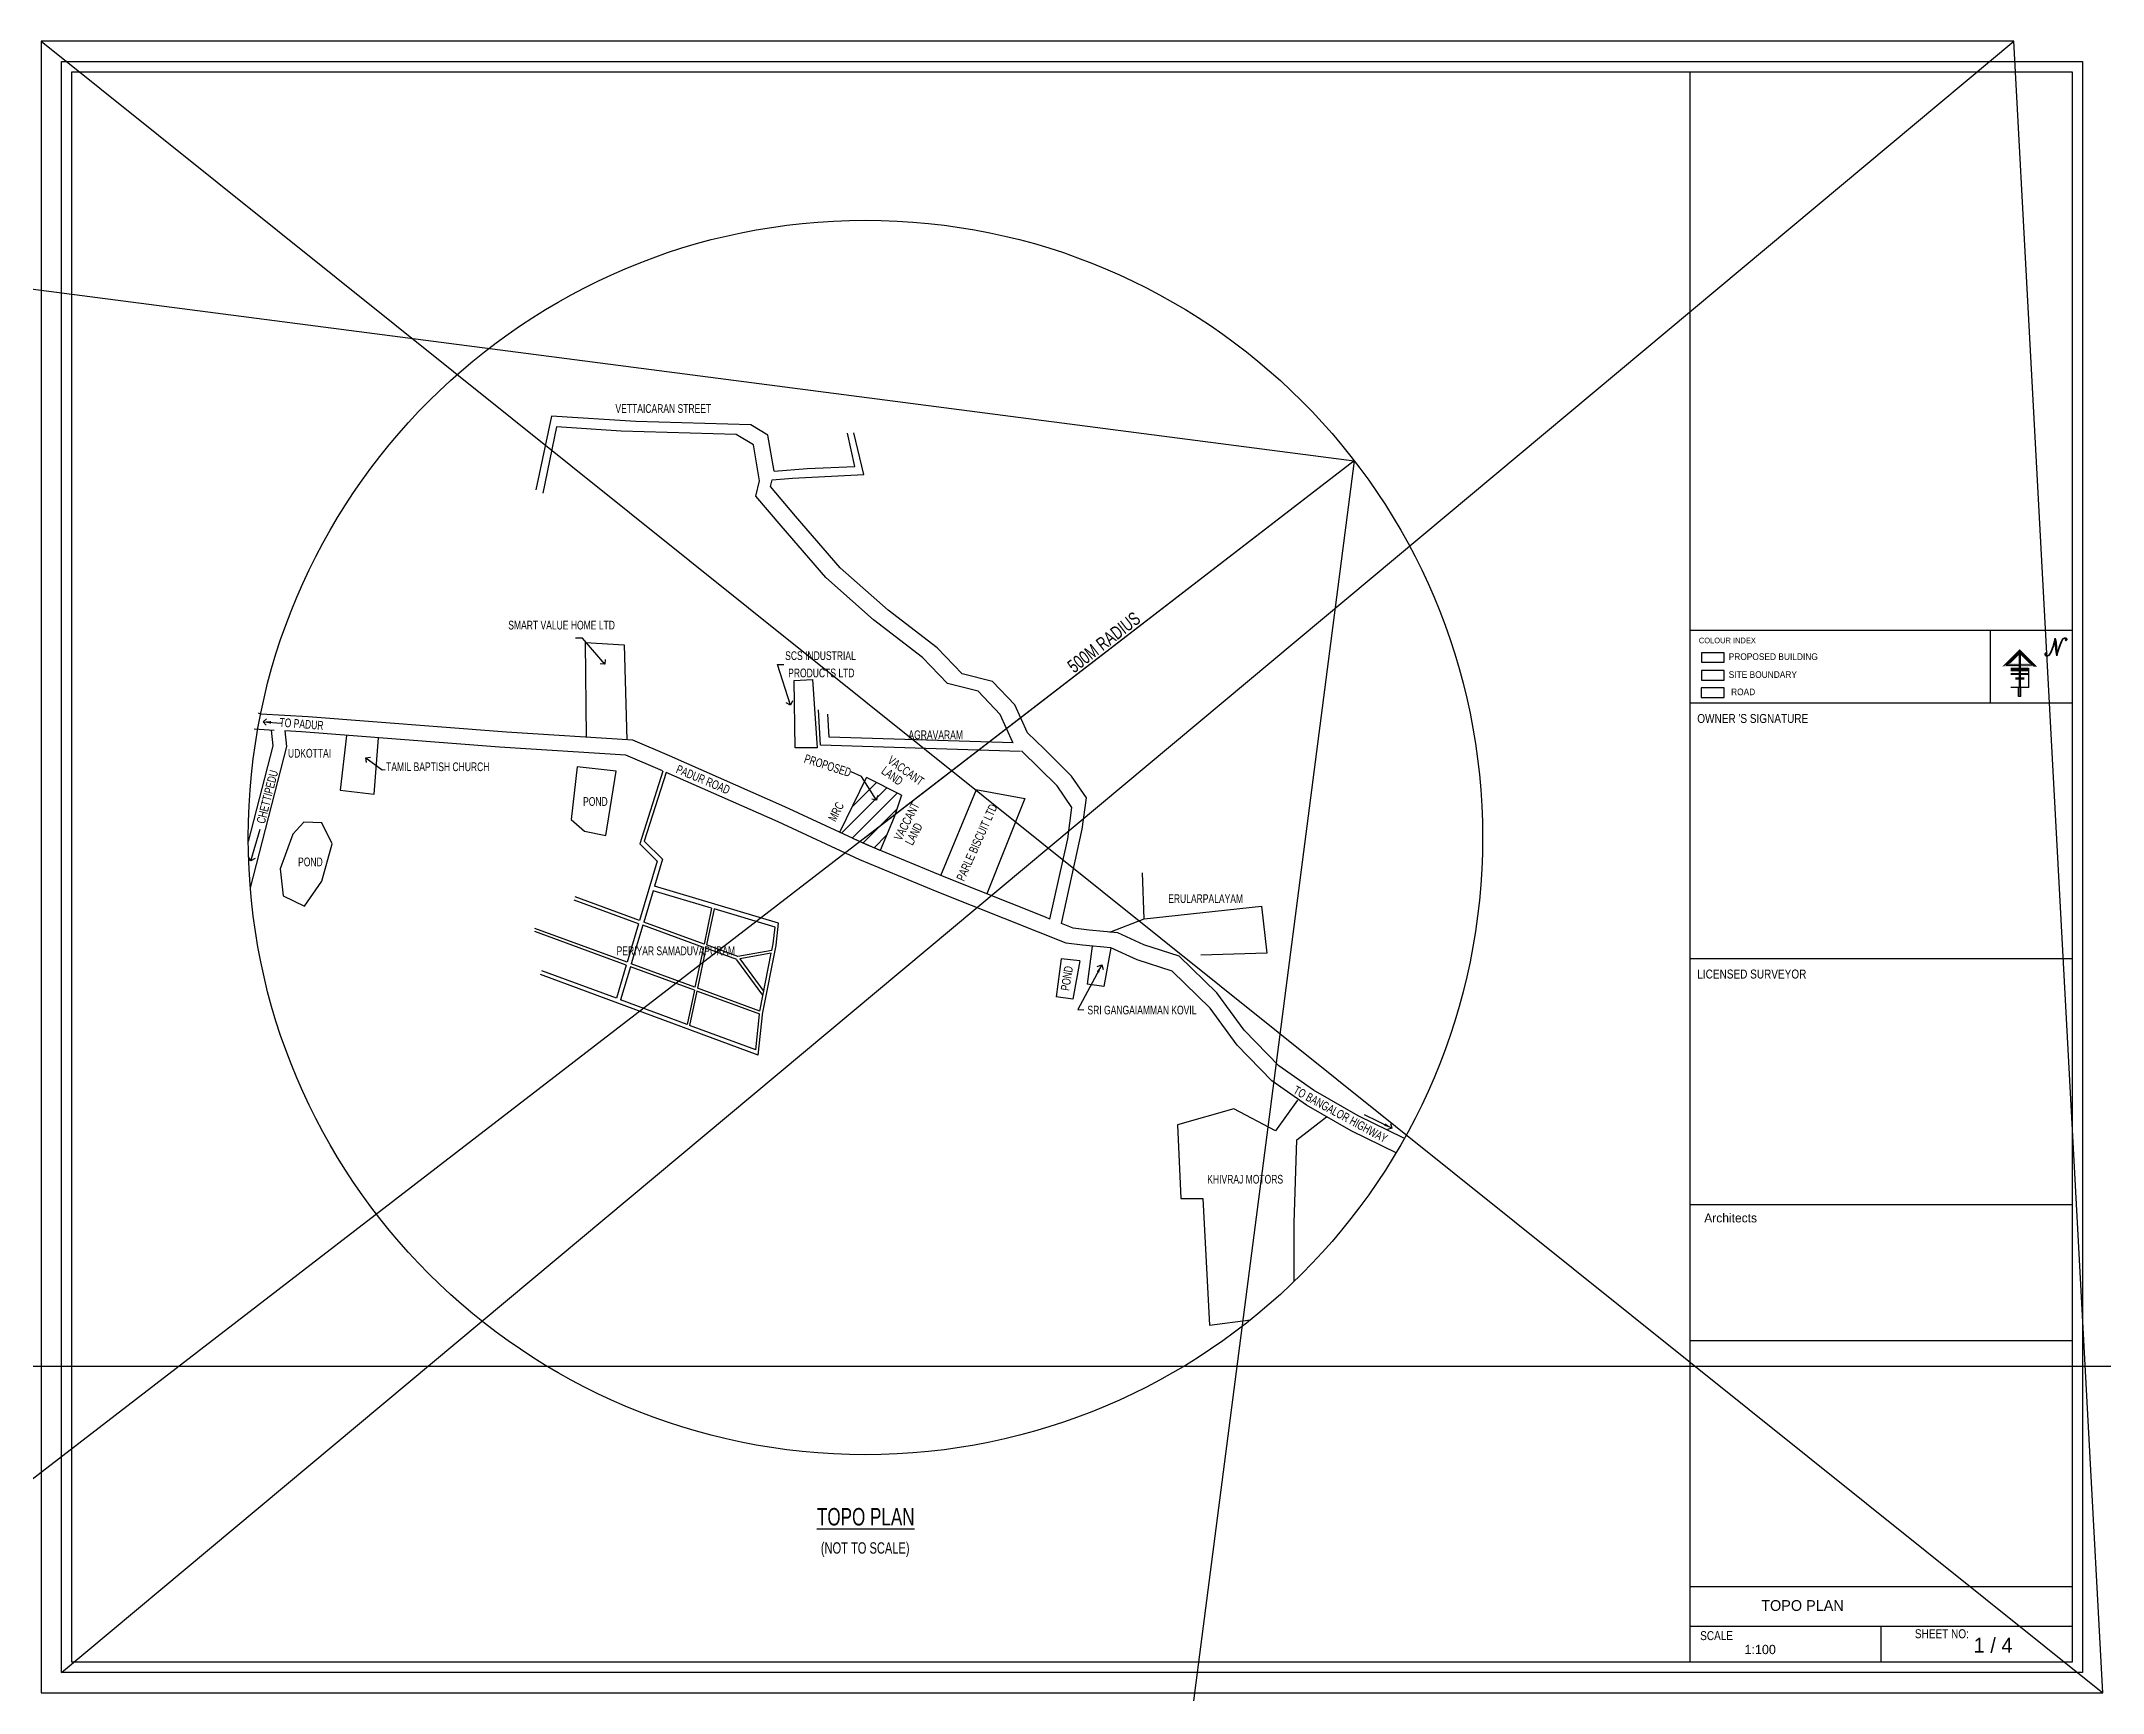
# Model space of a CAD drawing. Header units: metres. Extents: x 1422408 to 2267436, y 3843 to 80428.
# Drawn here: x 2266965.46 to 2267011.91, y 4025.2 to 4062.41 of the extents above; entities that cross this region are included whole.
import ezdxf
from ezdxf.enums import TextEntityAlignment as Align

# ---------------------------------------------------------------- set-up
doc = ezdxf.new("R2010")
doc.units = ezdxf.units.M
doc.header["$LTSCALE"] = 3.5
doc.header["$MEASUREMENT"] = 0
doc.layers.get('0').update_dxf_attribs({"linetype": 'CONTINUOUS'})
doc.layers.get('DEFPOINTS').update_dxf_attribs({"linetype": 'CONTINUOUS'})
for name, color, linetype in [('3', 6, 'CONTINUOUS'), ('DISTANCE_FROM_MONUMENT', 7, 'CONTINUOUS'), ('DOOR', 8, 'CONTINUOUS'), ('HAT', 15, 'CONTINUOUS'), ('hatd', 8, 'CONTINUOUS'), ('ID', 3, 'CONTINUOUS'), ('TEXT1', 7, 'CONTINUOUS'), ('TITLE', 7, 'CONTINUOUS'), ('W', 7, 'CONTINUOUS')]:
    doc.layers.add(name, color=color, linetype=linetype)
doc.styles.add('A', font='arial.ttf', dxfattribs={"width": 0.9, "height": 7.5})
doc.styles.add('DIM', font='arial.ttf', dxfattribs={"width": 0.96})
doc.styles.add('DM', font='arial.ttf', dxfattribs={"width": 0.7, "height": 200})
doc.styles.add('ID', font='GOTHIC.TTF', dxfattribs={"width": 0.85})
doc.styles.add('J2', font='swissel.ttf', dxfattribs={"height": 4.75})
doc.styles.add('SCRIPTC', font='scriptc_.ttf', dxfattribs={"height": 48})
doc.dimstyles.new('1-100-ID', dxfattribs={"dimtxt": 0.3, "dimasz": 0.15, "dimexe": 0.1, "dimexo": 0.06, "dimgap": 0.15, "dimtad": 1, "dimzin": 3, "dimdsep": 46, "dimtxsty": 'ID', "dimblk": 'ARCHTICK', "dimcen": 0, "dimclrd": 252, "dimclre": 252, "dimclrt": 3, "dimadec": 0, "dimazin": 0, "dimtfac": 1, "dimtix": 1, "dimtmove": 2, "dimatfit": 3, "dimldrblk": 'OPEN90', "dimfxl": 1, "dimtolj": 1, "dimtzin": 0, "dimarcsym": 0})
doc.dimstyles.new('SITE', dxfattribs={"dimtxt": 0.23, "dimasz": 0.18, "dimexe": 0.1, "dimexo": 0.4, "dimgap": 0.14, "dimtad": 0, "dimzin": 0, "dimdsep": 46, "dimtxsty": 'STANDARD', "dimcen": 0.09, "dimse1": 1, "dimse2": 1, "dimclrd": 4, "dimclrt": 3, "dimadec": 0, "dimazin": 0, "dimtfac": 1, "dimtofl": 0, "dimtmove": 2, "dimatfit": 0, "dimfxl": 1, "dimtolj": 1, "dimtzin": 0, "dimarcsym": 0})
doc.dimstyles.get("Standard").update_dxf_attribs({"dimtxt": 0.18, "dimasz": 0.18, "dimexe": 0.18, "dimexo": 0.0625, "dimgap": 0.09, "dimtad": 0, "dimtih": 1, "dimtoh": 1, "dimdec": 4, "dimzin": 0, "dimdsep": 46, "dimtxsty": 'STANDARD', "dimcen": 0.09, "dimadec": 0, "dimazin": 0, "dimtfac": 1, "dimtdec": 4, "dimtofl": 0, "dimtmove": 0, "dimatfit": 3, "dimfxl": 1, "dimtolj": 1, "dimtzin": 0, "dimarcsym": 0})

msp = doc.modelspace()

# ---------------------------------------------------------------- texts
at = {"style": 'SCRIPTC'}
msp.add_text('N', height=0.40384, dxfattribs=at).set_placement((2267010.84873, 4048.55704), align=Align.CENTER)
at = {"layer": '3', "color": 6, "linetype": 'Continuous', "style": 'DIM', "width": 0.7}
for s, height, p in [('VETTAICARAN STREET', 0.1965354, (2266978.40014, 4054.13229)), ('SMART VALUE HOME LTD', 0.1965354, (2266975.98571, 4049.25257)), ('SCS INDUSTRIAL', 0.1965354, (2266982.22402, 4048.56506)), ('PRODUCTS LTD', 0.1965354, (2266982.29088, 4048.17538)), ('AGRAVARAM', 0.196535, (2266985.00102, 4046.78174)), ('UDKOTTAI', 0.196535, (2266971.02217, 4046.36682)), ('TAMIL BAPTISH CHURCH', 0.1965354, (2266973.23359, 4046.06186)), ('POND', 0.196535, (2266977.67056, 4045.27961)), ('POND', 0.196535, (2266971.25001, 4043.91848)), ('ERULARPALAYAM', 0.1965354, (2266990.85309, 4043.09041)), ('PERIYAR SAMADUVAPURAM ', 0.1965354, (2266978.42677, 4041.91547)), ('SRI GANGAIAMMAN KOVIL', 0.1965354, (2266989.03425, 4040.58132)), ('KHIVRAJ MOTORS', 0.1965354, (2266991.73397, 4036.77005)), ('(NOT TO SCALE)', 0.2554961, (2266983.02755, 4028.46338))]:
    msp.add_text(s, height=height, dxfattribs=at).set_placement(p, align=Align.MIDDLE_LEFT)
for s, height, rotation, p in [('500M RADIUS', 0.3, 37.735845, (2266988.64251, 4048.27881)), ('TO PADUR', 0.196535, 355.671733, (2266970.83234, 4047.06501)), ('CHETTIPEDU', 0.196535, 75.614033, (2266970.40409, 4044.79029)), (' PADUR ROAD', 0.1965354, 337.316526, (2266979.73451, 4046.04197)), ('PROPOSED', 0.196535, 342.197494, (2266982.66392, 4046.25585)), ('LAND', 0.196535, 324.330317, (2266984.42868, 4046.00655)), ('VACCANT', 0.196535, 324.330317, (2266984.57038, 4046.24273)), ('MRC', 0.196535, 62.827481, (2266983.2702, 4044.85502)), ('VACCANT', 0.196535, 62.827481, (2266984.75174, 4044.42463)), ('PARLE BISCUIT LTD ', 0.1965354, 65.858694, (2266986.16221, 4043.50846)), ('LAND', 0.196535, 62.827481, (2266985.00627, 4044.31938)), ('POND', 0.196535, 80.861301, (2266988.52586, 4041.02174)), ('TO BANGALOR HIGHWAY ', 0.1965354, 331.351356, (2266993.70082, 4038.79858))]:
    msp.add_text(s, height=height, rotation=rotation, dxfattribs=at).set_placement(p, align=Align.MIDDLE_LEFT)
msp.add_text('%%UTOPO PLAN', height=0.3930709, dxfattribs=at).set_placement((2266984.03985, 4029.16683), align=Align.MIDDLE)
at = {"layer": 'DOOR', "style": 'DM', "width": 0.9}
for s, height, p in [('PROPOSED BUILDING', 0.1497122, (2267003.48165, 4048.4679)), ('SITE BOUNDARY', 0.1497122, (2267003.48165, 4048.06403)), ('ROAD', 0.149712, (2267003.53514, 4047.6738))]:
    msp.add_text(s, height=height, dxfattribs=at).set_placement(p)
at = {"layer": 'TEXT1', "style": 'J2', "width": 0.96}
msp.add_text('TOPO PLAN', height=0.242305, dxfattribs=at).set_placement((2267004.21425, 4027.04579))
at = {"layer": 'TITLE', "color": 3, "style": 'A'}
for s, height, width, p in [('COLOUR INDEX', 0.1262008, 0.8, (2267002.80941, 4048.84395)), ("OWNER 'S SIGNATURE", 0.2019212, 0.8, (2267002.77357, 4047.04839)), ('LICENSED SURVEYOR', 0.2019212, 0.8, (2267002.77357, 4041.29163)), ('Architects', 0.201921, 0.96, (2267002.9308, 4035.7973)), ('SCALE', 0.201921, 0.8, (2267002.83891, 4026.38717)), ('SHEET NO: ', 0.201921, 0.8, (2267007.67669, 4026.43015))]:
    msp.add_text(s, height=height, dxfattribs=dict(at, width=width)).set_placement(p)
at = {"layer": 'TITLE', "color": 2, "style": 'A', "width": 0.96}
for s, height, p in [('1 / 4', 0.336535, (2267008.99899, 4026.10217)), ('1:100', 0.210335, (2267003.83797, 4026.07096))]:
    msp.add_text(s, height=height, dxfattribs=at).set_placement(p)

# ---------------------------------------------------------------- blocks, each defined once
blk = doc.blocks.new('_ArchTick')
at = {"color": 0, "linetype": 'ByBlock', "const_width": 0.15}
blk.add_lwpolyline([(-0.5, -0.5), (0.5, 0.5)], dxfattribs=at)
blk = doc.blocks.new('_Open90')
at = {"color": 0, "linetype": 'ByBlock', "lineweight": -2}
for p, q in [((-0.5, 0.5), (0, 0)), ((0, 0), (-1, 0)), ((0, 0), (-0.5, -0.5))]:
    blk.add_line(p, q, dxfattribs=at)
blk = doc.blocks.new('*D347')
at = {"layer": 'DEFPOINTS', "color": 0}
for p in [(2266683.964, 4034.554), (2266683.964, 4032.554), (2267031.964, 4032.554)]:
    blk.add_point(p, dxfattribs=at)
at = {"layer": 'DISTANCE_FROM_MONUMENT', "color": 0, "lineweight": -2}
for p, q in [((2266683.964, 4034.492), (2266683.964, 4032.374)), ((2266684.144, 4032.554), (2266857.304, 4032.554)), ((2267031.784, 4032.554), (2266858.624, 4032.554)), ((2267031.964, 4032.617), (2267031.964, 4032.734))]:
    blk.add_line(p, q, dxfattribs=at)
at = {"layer": 'DISTANCE_FROM_MONUMENT', "color": 0}
for points in [[(2266684.144, 4032.584), (2266684.144, 4032.524), (2266683.964, 4032.554)], [(2267031.784, 4032.584), (2267031.784, 4032.524), (2267031.964, 4032.554)]]:
    blk.add_solid(points, dxfattribs=at)
at = {"layer": 'DISTANCE_FROM_MONUMENT', "color": 0, "insert": (2266857.964, 4032.554), "char_height": 0.18, "attachment_point": 5}
blk.add_mtext('\\A1;348.0000', dxfattribs=at)

# ---------------------------------------------------------------- dimensions: what is measured, and where the dimension line sits
at = {"layer": 'DISTANCE_FROM_MONUMENT'}
dim = msp.add_linear_dim(base=(2266683.96358, 4032.55447), p1=(2267031.96358, 4032.55447), p2=(2266683.96358, 4034.55447), dimstyle='STANDARD', override={"dimscale": 1}, dxfattribs=at)
dim.commit()
dim.dimension.update_dxf_attribs({"geometry": '*D347', "text_midpoint": (2266857.96358, 4032.55447)})

# ---------------------------------------------------------------- hatches: boundary and pattern name
at = {"layer": 'ID', "ltscale": 400}
h = msp.add_hatch(dxfattribs=at)
h.set_pattern_fill('ANSI31', color=256, scale=2, style=0)
h.set_pattern_definition([(45, (2265365.77612, 4076.5288), (-0.176776695, 0.176776695), [])])
h.paths.add_polyline_path([(2266984.84538, 4045.41835), (2266984.05365, 4045.8227), (2266983.452, 4044.58589), (2266983.74855, 4044.4487), (2266984.36315, 4044.17906), (2266984.68032, 4044.92383)])

# ---------------------------------------------------------------- linework, layer by layer
for p, q in [((2267009.73565, 4048.35401), (2267010.03854, 4048.6569)), ((2267009.73565, 4048.35401), (2267010.03854, 4048.35401)), ((2267010.34142, 4048.35401), (2267009.73565, 4048.35401)), ((2267010.03854, 4048.6569), (2267010.34142, 4048.35401)), ((2267010.03854, 4048.35401), (2267010.03854, 4047.64729))]:
    msp.add_line(p, q)
at = {"color": 1}
for p, q in [((2267010.24046, 4047.84921), (2267010.24046, 4048.28181)), ((2267010.24046, 4047.84921), (2267009.83661, 4047.84921)), ((2267010.0133, 4047.64729), (2267010.0133, 4047.84921)), ((2267010.06378, 4047.64729), (2267010.06378, 4047.84921)), ((2267010.06378, 4047.64729), (2267010.0133, 4047.64729))]:
    msp.add_line(p, q, dxfattribs=at)
at = {"const_width": 0.05048}
msp.add_lwpolyline([(2267010.03854, 4047.84921), (2267010.03854, 4048.6563)], dxfattribs=at)
for points in [[(2267009.64425, 4048.31615), (2267009.82706, 4048.39187), (2267010.03854, 4048.71044), (2267010.03854, 4048.60335)], [(2267010.34142, 4048.31615), (2267010.34142, 4048.39187), (2267009.64425, 4048.31615), (2267009.82706, 4048.39187)], [(2267009.83661, 4048.21519), (2267009.83661, 4048.29091), (2267009.83661, 4048.21519), (2267009.83661, 4048.29091)], [(2267010.24046, 4048.21519), (2267010.24046, 4048.29091), (2267009.83661, 4048.21519), (2267009.83661, 4048.29091)], [(2267010.03854, 4048.71044), (2267010.03854, 4048.60335), (2267010.43282, 4048.31615), (2267010.25001, 4048.39187)], [(2267010.43282, 4048.31615), (2267010.25001, 4048.39187), (2267010.34142, 4048.31615), (2267010.34142, 4048.39187)], [(2267009.83661, 4048.12685), (2267009.83661, 4048.17733), (2267009.83661, 4048.12685), (2267009.83661, 4048.17733)], [(2267010.24046, 4048.12685), (2267010.24046, 4048.17733), (2267009.83661, 4048.12685), (2267009.83661, 4048.17733)], [(2267009.93757, 4048.02589), (2267009.93757, 4048.07637), (2267009.93757, 4048.02589), (2267009.93757, 4048.07637)], [(2267010.1395, 4048.02589), (2267010.1395, 4048.07637), (2267009.93757, 4048.02589), (2267009.93757, 4048.07637)]]:
    msp.add_trace(points)
at = {"color": 1}
msp.add_trace([(2267009.83661, 4047.84921), (2267009.83661, 4048.25305), (2267009.83661, 4047.84921), (2267009.83661, 4048.25305)], dxfattribs=at)
at = {"layer": 'HAT'}
msp.add_lwpolyline([(2267009.90931, 4062.40624), (2266965.46297, 4062.40624), (2266965.46297, 4025.20117), (2267011.90931, 4025.20117)], close=True, dxfattribs=at)
at = {"layer": 'hatd', "color": 3}
for p, q in [((2266977.74962, 4046.72669), (2266977.72636, 4048.86316)), ((2266977.72636, 4048.86316), (2266978.59276, 4048.80851)), ((2266978.59276, 4048.80851), (2266978.65903, 4046.66859)), ((2266982.42749, 4048.00846), (2266982.84135, 4048.02797)), ((2266982.449, 4046.48606), (2266982.42749, 4048.00846)), ((2266982.84135, 4048.02797), (2266982.94405, 4046.48462)), ((2266983.01674, 4046.54463), (2266982.97738, 4047.34234)), ((2266970.64592, 4046.88635), (2266970.68266, 4046.53679)), ((2266983.21218, 4046.7298), (2266983.18674, 4047.24557)), ((2266970.68266, 4046.53679), (2266970.12707, 4044.37475)), ((2266970.99025, 4046.5181), (2266970.17288, 4043.33741)), ((2266970.95351, 4046.86766), (2266970.99025, 4046.5181)), ((2266972.33991, 4046.76732), (2266972.19499, 4045.53398)), ((2266972.96075, 4045.44125), (2266973.05815, 4046.71228)), ((2266982.94405, 4046.48462), (2266982.449, 4046.48606)), ((2266987.52758, 4046.40268), (2266983.01674, 4046.54463)), ((2266987.36373, 4046.59916), (2266983.21218, 4046.7298)), ((2266977.53764, 4046.06118), (2266977.4038, 4044.87445)), ((2266978.41485, 4045.96224), (2266977.53764, 4046.06118)), ((2266978.18153, 4044.51703), (2266978.41485, 4045.96224)), ((2266979.46507, 4045.96235), (2266978.94751, 4044.32769)), ((2266972.19499, 4045.53398), (2266972.96075, 4045.44125)), ((2266979.53962, 4045.93256), (2266979.05072, 4044.38843)), ((2266985.73169, 4043.61315), (2266986.5349, 4045.55002)), ((2266986.51938, 4045.55289), (2266987.62583, 4045.34794)), ((2266987.62583, 4045.34794), (2266986.76769, 4043.19853)), ((2266971.38015, 4044.81175), (2266971.13021, 4044.54645)), ((2266971.78629, 4044.79614), (2266971.38015, 4044.81175)), ((2266972.0206, 4044.32796), (2266971.78629, 4044.79614)), ((2266977.4038, 4044.87445), (2266977.69933, 4044.61027)), ((2266977.69933, 4044.61027), (2266978.18153, 4044.51703)), ((2266971.13021, 4044.54645), (2266970.84904, 4043.76614)), ((2266971.78629, 4043.48523), (2266972.0206, 4044.32796)), ((2266978.94751, 4044.32769), (2266979.34228, 4043.93344)), ((2266979.05072, 4044.38843), (2266979.46156, 4043.97814)), ((2266970.84904, 4043.76614), (2266970.91152, 4043.1575)), ((2266979.34228, 4043.93344), (2266978.94363, 4042.5992)), ((2266979.46156, 4043.97814), (2266979.28017, 4043.37106)), ((2266970.91152, 4043.1575), (2266971.39577, 4042.92341)), ((2266971.39577, 4042.92341), (2266971.78629, 4043.48523)), ((2266979.24955, 4043.26857), (2266979.03913, 4042.56432)), ((2266980.56587, 4042.87527), (2266979.24955, 4043.26857)), ((2266982.0749, 4042.53604), (2266979.28017, 4043.37106)), ((2266978.92177, 4042.52605), (2266977.46758, 4043.0571)), ((2266978.94363, 4042.5992), (2266977.48954, 4043.13021)), ((2266980.56587, 4042.87527), (2266980.39644, 4042.06865)), ((2266980.6224, 4042.85838), (2266980.45224, 4042.04827)), ((2266981.99633, 4042.44787), (2266980.6224, 4042.85838)), ((2266978.66207, 4041.65685), (2266976.58569, 4042.41904)), ((2266978.64267, 4041.59193), (2266976.58569, 4042.347)), ((2266978.92177, 4042.52605), (2266978.66207, 4041.65685)), ((2266979.01728, 4042.49117), (2266978.75752, 4041.62181)), ((2266980.38062, 4041.9933), (2266979.01728, 4042.49117)), ((2266980.39644, 4042.06865), (2266979.03913, 4042.56432)), ((2266981.95284, 4042.07011), (2266981.99633, 4042.44787)), ((2266982.01843, 4042.04553), (2266982.0749, 4042.53604)), ((2266980.38062, 4041.9933), (2266980.19199, 4041.09525)), ((2266980.43641, 4041.97293), (2266980.24776, 4041.07477)), ((2266981.13774, 4041.71682), (2266980.43641, 4041.97293)), ((2266981.15969, 4041.78993), (2266980.45224, 4042.04827)), ((2266981.9242, 4041.92592), (2266981.15969, 4041.78993)), ((2266981.91108, 4041.85989), (2266981.20084, 4041.73355)), ((2266981.65269, 4040.55905), (2266981.91108, 4041.85989)), ((2266981.71829, 4040.52629), (2266982.01843, 4042.03734)), ((2266981.9242, 4041.92592), (2266981.95284, 4042.07011)), ((2266989.14245, 4042.021), (2266989.02951, 4041.16187)), ((2266989.56337, 4041.97897), (2266989.40587, 4041.11239)), ((2266981.61803, 4039.56795), (2266976.71128, 4041.38103)), ((2266978.42002, 4040.84674), (2266976.74012, 4041.46748)), ((2266978.64267, 4041.59193), (2266978.42002, 4040.84674)), ((2266978.73812, 4041.55689), (2266978.51541, 4040.8115)), ((2266980.17794, 4041.02836), (2266978.73812, 4041.55689)), ((2266980.19199, 4041.09525), (2266978.75752, 4041.62181)), ((2266981.13042, 4041.7095), (2266981.71017, 4040.91534)), ((2266981.20084, 4041.73355), (2266981.73944, 4040.99576)), ((2266988.44163, 4041.73503), (2266988.32869, 4040.87589)), ((2266988.86255, 4041.69299), (2266988.44163, 4041.73503)), ((2266988.86255, 4041.69299), (2266988.70505, 4040.82641)), ((2266980.17794, 4041.02836), (2266980.01593, 4040.25704)), ((2266980.23371, 4041.00789), (2266980.07168, 4040.23644)), ((2266981.65269, 4040.48701), (2266980.23371, 4041.00789)), ((2266981.65269, 4040.55905), (2266980.24776, 4041.07477)), ((2266988.70505, 4040.82641), (2266988.32996, 4040.87572)), ((2266989.40587, 4041.11239), (2266989.03078, 4041.1617)), ((2266980.01593, 4040.25704), (2266978.51541, 4040.8115)), ((2266981.56298, 4039.6854), (2266981.64556, 4040.48963)), ((2266981.61803, 4039.56795), (2266981.71759, 4040.53744)), ((2266981.56298, 4039.6854), (2266980.07168, 4040.23644)), ((2266993.76517, 4038.55275), (2266993.26757, 4037.85717)), ((2266992.33042, 4038.35531), (2266991.06073, 4037.99302)), ((2266993.26757, 4037.85717), (2266992.33042, 4038.35531)), ((2266993.75127, 4037.66093), (2266994.41842, 4038.17732)), ((2266991.06073, 4037.99302), (2266991.13631, 4036.33254)), ((2266993.69081, 4035.78912), (2266993.75127, 4037.66093)), ((2266991.13631, 4036.33254), (2266991.63511, 4036.33254)), ((2266991.63511, 4036.33254), (2266991.78627, 4033.47954)), ((2266993.69081, 4034.4672), (2266993.69081, 4035.78912)), ((2266991.78627, 4033.47954), (2266992.70817, 4033.60376))]:
    msp.add_line(p, q, dxfattribs=at)
for points in [[(2266981.97496, 4052.72048), (2266981.83596, 4053.53419), (2266981.44895, 4053.76484), (2266978.85844, 4053.83965), (2266976.95688, 4053.96284), (2266976.60527, 4052.3033)], [(2266981.64778, 4052.50263), (2266981.50878, 4053.31633), (2266981.12177, 4053.54699), (2266978.53126, 4053.62179), (2266977.07451, 4053.72269), (2266976.76616, 4052.22247)], [(2266981.92848, 4052.5249), (2266982.39195, 4052.56169), (2266983.99241, 4052.64486), (2266983.76801, 4053.58273)], [(2266981.97496, 4052.72048), (2266982.71913, 4052.77954), (2266983.79349, 4052.82384), (2266983.62593, 4053.57686)], [(2266987.36373, 4046.59916), (2266987.3561, 4046.60648), (2266987.06783, 4047.24009), (2266986.57109, 4047.76137), (2266985.88313, 4047.94086), (2266985.31913, 4048.52268), (2266984.21563, 4049.37472), (2266983.13861, 4050.32377), (2266982.13125, 4051.49227), (2266981.56603, 4052.15865), (2266981.64778, 4052.50263)], [(2266988.44644, 4042.52945), (2266988.91721, 4044.65522), (2266989.00953, 4045.361), (2266988.67661, 4045.85188), (2266988.06006, 4046.46272), (2266987.68328, 4046.82433), (2266987.39501, 4047.45794), (2266986.89827, 4047.97922), (2266986.21031, 4048.15872), (2266985.64631, 4048.74054), (2266984.54281, 4049.59257), (2266983.46579, 4050.54162), (2266982.45843, 4051.71013), (2266981.89321, 4052.37651), (2266981.92848, 4052.5249)], [(2266970.70985, 4046.88247), (2266970.25828, 4046.9099)], [(2266982.21728, 4045.15709), (2266979.61716, 4046.30556), (2266978.79201, 4046.6601), (2266975.94237, 4046.84215), (2266971.47901, 4047.18417), (2266970.4127, 4047.24895), (2266970.35839, 4047.26762)], [(2266979.46274, 4045.96652), (2266978.63759, 4046.32105), (2266975.78795, 4046.50311), (2266971.32459, 4046.84512), (2266970.95351, 4046.86766)], [(2266982.06286, 4044.81805), (2266979.53962, 4045.93256)], [(2266988.19, 4042.63101), (2266988.59003, 4044.43737), (2266988.68235, 4045.14314), (2266988.34943, 4045.63403)], [(2266988.19, 4042.63101), (2266988.08812, 4042.67135), (2266985.80241, 4043.58391), (2266984.06417, 4044.30269), (2266982.21728, 4045.15709)], [(2266984.84538, 4045.41835), (2266984.68032, 4044.92383), (2266984.36315, 4044.17906), (2266983.74855, 4044.4487)], [(2266994.97557, 4037.85713), (2266993.96935, 4038.4354), (2266993.19096, 4038.98524), (2266992.40722, 4039.78937), (2266991.79776, 4040.62626), (2266990.94645, 4041.45431), (2266990.15305, 4041.71129), (2266989.56337, 4041.97897), (2266988.92008, 4042.04321), (2266988.55555, 4042.08604), (2266987.9337, 4042.33231), (2266985.64799, 4043.24486), (2266983.90974, 4043.96364), (2266982.06286, 4044.81805)], [(2266990.31151, 4042.63315), (2266990.27614, 4043.67186)], [(2266989.54134, 4042.33564), (2266990.31151, 4042.63315), (2266992.95776, 4042.92286), (2266993.07804, 4041.86295), (2266991.59218, 4041.82055)], [(2266995.12999, 4038.19617), (2266994.12377, 4038.77445), (2266993.34538, 4039.32429), (2266992.56164, 4040.12842), (2266991.95218, 4040.96531), (2266991.10087, 4041.79336), (2266990.30748, 4042.05033), (2266989.71779, 4042.31802), (2266989.0745, 4042.38226), (2266988.70997, 4042.42509), (2266988.44644, 4042.52945)], [(2266996.16207, 4037.69683), (2266995.12999, 4038.19617)], [(2266996.00765, 4037.35778), (2266994.97557, 4037.85713)]]:
    msp.add_lwpolyline(points, dxfattribs=at)
msp.add_circle((2266984.03146, 4044.4691), 13.90471, dxfattribs=at)
at = {"layer": 'ID', "ltscale": 400}
for p, q in [((2266965.46297, 4062.40624), (2267011.90931, 4025.20117)), ((2266965.9228, 4025.66099), (2267009.90931, 4062.40624)), ((2266987.5483, 4046.42201), (2266988.34943, 4045.63403)), ((2266983.452, 4044.58589), (2266984.05365, 4045.8227)), ((2266984.84538, 4045.41835), (2266984.05365, 4045.8227)), ((2266988.82054, 4040.59536), (2266988.95073, 4040.58536))]:
    msp.add_line(p, q, dxfattribs=at)
at = {"layer": 'TITLE', "color": 0}
for p, q in [((2267002.60427, 4061.71651), (2267002.60427, 4025.8909)), ((2267002.60427, 4061.71651), (2267002.60427, 4025.8909)), ((2267002.60427, 4049.14129), (2267011.21957, 4049.14129)), ((2267009.37511, 4049.14129), (2267009.37511, 4047.50172)), ((2267002.60427, 4047.50172), (2267002.60427, 4025.8909)), ((2267002.60427, 4047.50172), (2267011.21957, 4047.50172)), ((2267002.60427, 4041.74496), (2267011.21957, 4041.74496)), ((2267002.60427, 4036.20153), (2267011.21957, 4036.20153)), ((2267002.60427, 4033.13459), (2267011.21957, 4033.13459))]:
    msp.add_line(p, q, dxfattribs=at)
at = {"layer": 'TITLE', "color": 9}
for p, q in [((2267002.60427, 4027.59138), (2267011.21957, 4027.59138)), ((2267002.60427, 4026.70168), (2267011.21957, 4026.70168)), ((2267006.91192, 4026.70168), (2267006.91192, 4025.8909))]:
    msp.add_line(p, q, dxfattribs=at)
at = {"layer": 'TITLE', "color": 0}
for points in [[(2266965.9228, 4061.94642), (2267011.44949, 4061.94642), (2267011.44949, 4025.66099), (2266965.9228, 4025.66099)], [(2266966.15271, 4061.71651), (2267011.21957, 4061.71651), (2267011.21957, 4025.8909), (2266966.15271, 4025.8909)], [(2267002.86594, 4048.41514), (2267003.38237, 4048.41514), (2267003.38237, 4048.63116), (2267002.86594, 4048.63116)], [(2267002.85938, 4047.62104), (2267003.37581, 4047.62104), (2267003.37581, 4047.83706), (2267002.85938, 4047.83706)], [(2267002.86594, 4048.01127), (2267003.38237, 4048.01127), (2267003.38237, 4048.22729), (2267002.86594, 4048.22729)]]:
    msp.add_lwpolyline(points, close=True, dxfattribs=at)

msp.set_redraw_order([(e.dxf.handle, doc.entitydb.next_handle()) for e in msp.query("TEXT MTEXT ATTDEF DIMENSION ARC_DIMENSION")])  # texts and dimensions are drawn at this point

# ---------------------------------------------------------------- leaders
at = {"layer": 'hatd', "color": 3}
msp.add_leader([(2266995.04595, 4052.95568), (2266984.0316, 4044.47161)], dimstyle='1-100-ID', override={"dimasz": 300, "dimgap": 150, "dimtad": 0}, dxfattribs=at)
at = {"layer": 'ID', "ltscale": 400}
for points in [[(2266978.16137, 4048.36947), (2266977.65863, 4048.95962), (2266977.49987, 4048.95962)], [(2266982.34435, 4047.45059), (2266982.0484, 4048.36769), (2266982.19478, 4048.36769)], [(2266970.46019, 4047.07632), (2266970.87649, 4047.04225)], [(2266972.77726, 4046.264), (2266973.14229, 4045.99485), (2266973.21053, 4045.99825)], [(2266984.28052, 4045.3111), (2266983.94506, 4045.84387), (2266983.7139, 4045.94531)], [(2266970.1875, 4043.94311), (2266970.39228, 4044.65915)], [(2266989.35456, 4041.59649), (2266988.82054, 4040.59536)], [(2266995.89471, 4037.92218), (2266995.27768, 4038.2226)]]:
    msp.add_leader(points, dimstyle='1-100-ID', override={"dimgap": 150, "dimtad": 0}, dxfattribs=at)
at = {"layer": 'W'}
for points in [[(2266970.46019, 4047.07632), (2266970.87649, 4047.04225)], [(2266989.35456, 4041.59649), (2266988.82054, 4040.59536), (2266988.95073, 4040.58536)], [(2266995.89471, 4037.92218), (2266995.27768, 4038.2226)]]:
    msp.add_leader(points, dimstyle='SITE', override={"dimfxl": 0, "dimfxlon": 1}, dxfattribs=at)

doc.saveas('drawing.dxf')
